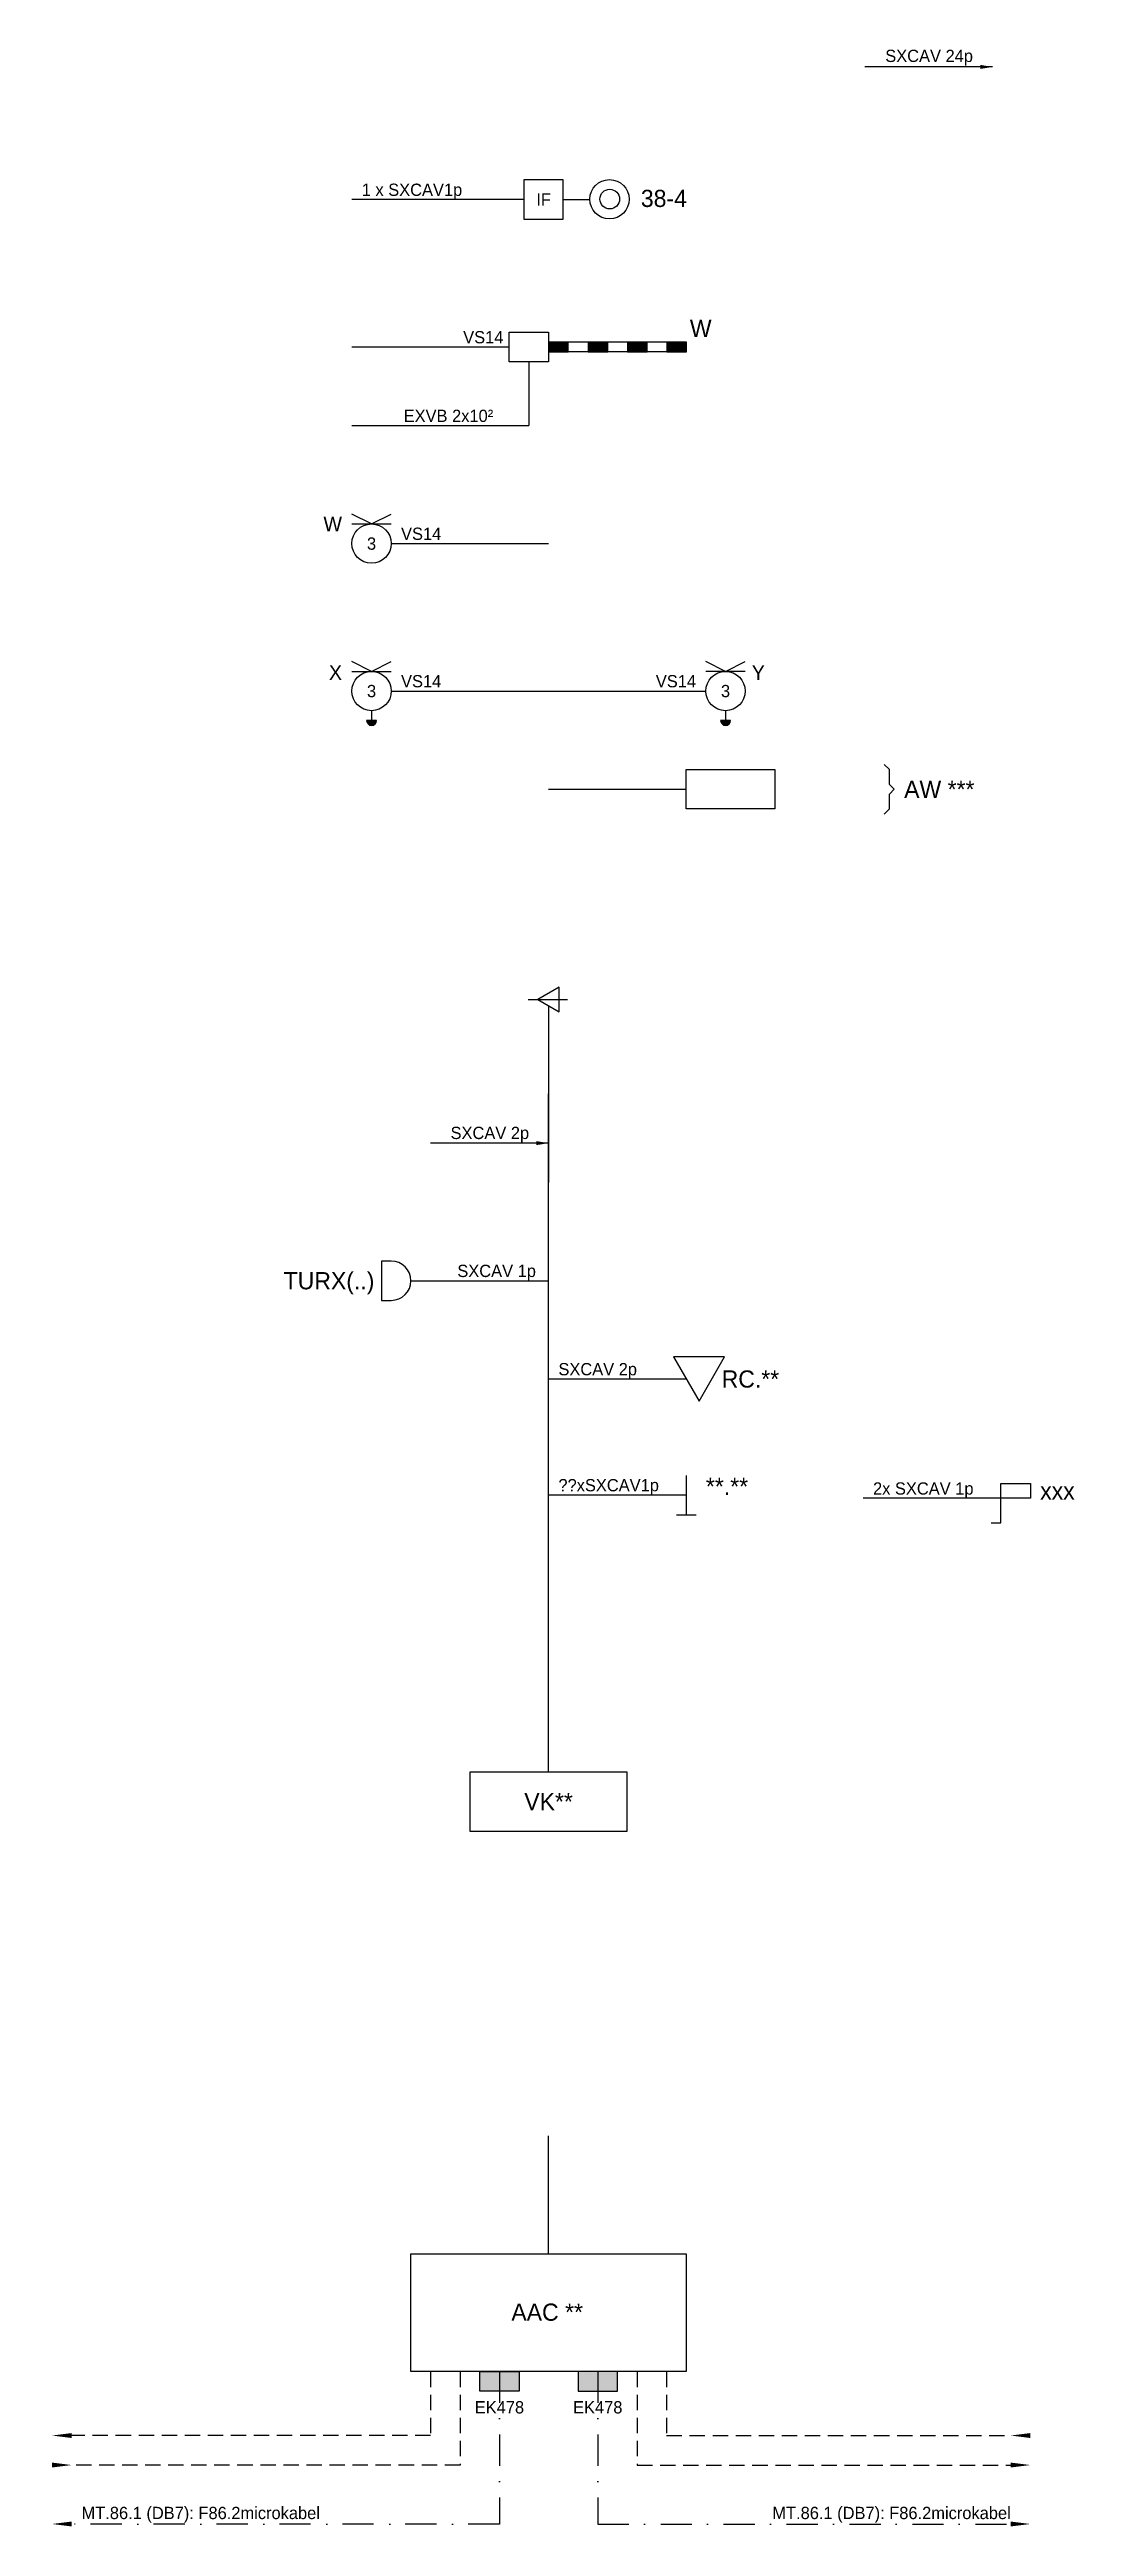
# Model space of a CAD drawing. Header units: millimetres. Extents: x -522 to 423, y -750 to -242.
# Drawn here: x -522 to -313, y -750 to -245 of the extents above; entities that cross this region are included whole.
import ezdxf
from ezdxf.enums import TextEntityAlignment as Align

# ---------------------------------------------------------------- set-up
doc = ezdxf.new("R2010")
doc.units = ezdxf.units.MM
doc.linetypes.add('DASHDOT2', pattern=[12.7, 6.35, -3.175, 0, -3.175])
doc.linetypes.add('HIDDEN2', pattern=[4.6875, 3.125, -1.5625])
doc.styles.add('ISO2_5', font='isoplus', dxfattribs={"height": 2.5})
doc.styles.get("Standard").update_dxf_attribs({"font": 'isoplus.shx'})
doc.dimstyles.new('ISO-25', dxfattribs={"dimtxt": 2.5, "dimasz": 2.5, "dimexe": 1.25, "dimexo": 0.625, "dimtad": 1, "dimtxsty": 'Standard', "dimcen": 2.5, "dimadec": 0, "dimazin": 0, "dimtfac": 1, "dimtmove": 0, "dimatfit": 3, "dimfxl": 1, "dimarcsym": 0})

# ---------------------------------------------------------------- blocks, each defined once
blk = doc.blocks.new('*U193')
at = {"linetype": 'Continuous'}
h = blk.add_hatch(color=2, dxfattribs=at)
h.dxf.hatch_style = 1
h.paths.add_polyline_path([(-14, -24), (-6, -24), (-6, -28), (-14, -28)])
h = blk.add_hatch(color=2, dxfattribs=at)
h.dxf.hatch_style = 1
h.paths.add_polyline_path([(14, -24), (6, -24), (6, -28), (14, -28)])
at = {"color": 2, "linetype": 'Continuous'}
blk.add_line((0, 0), (0, 24), dxfattribs=at)
at = {"color": 1, "linetype": 'HIDDEN2'}
for p, q in [((-24, -24), (-24, -37)), ((-18, -24), (-18, -43)), ((18, -24), (18, -43)), ((24, -24), (24, -37)), ((-24, -37), (-97, -37)), ((24, -37), (94, -37)), ((-18, -43), (-97, -43)), ((18, -43), (94, -43))]:
    blk.add_line(p, q, dxfattribs=at)
at = {"color": 2, "linetype": 'DASHDOT2'}
for p, q in [((-10, -24), (-10, -55)), ((10, -24), (10, -55)), ((-10, -55), (-97, -55)), ((10, -55), (94, -55))]:
    blk.add_line(p, q, dxfattribs=at)
at = {"color": 3}
blk.add_lwpolyline([(-28, 0), (28, 0), (28, -24), (-28, -24)], close=True, dxfattribs=at)
at = {"color": 2, "linetype": 'Continuous'}
for points in [[(-14, -24), (-6, -24), (-6, -28), (-14, -28)], [(14, -24), (6, -24), (6, -28), (14, -28)]]:
    blk.add_lwpolyline(points, close=True, dxfattribs=at)
at = {"color": 1, "linetype": 'HIDDEN2'}
for points in [[(-101, -37, 0, 1, 0), (-97, -37, 1, 1, 0)], [(94, -37, 0, 1, 0), (98, -37, 1, 1, 0)], [(-97, -43, 0, 1, 0), (-101, -43, 1, 1, 0)], [(98, -43, 0, 1, 0), (94, -43, 1, 1, 0)]]:
    blk.add_lwpolyline(points, format="xyseb", dxfattribs=at)
at = {"color": 2, "linetype": 'HIDDEN2'}
for points in [[(-101, -55, 0, 1, 0), (-97, -55, 1, 1, 0)], [(98, -55, 0, 1, 0), (94, -55, 1, 1, 0)]]:
    blk.add_lwpolyline(points, format="xyseb", dxfattribs=at)
at = {"color": 7, "style": 'ISO2_5'}
for p in [(-10, -30), (10, -30)]:
    blk.add_text('EK478', height=2.5, dxfattribs=at).set_placement(p, align=Align.TOP_CENTER)
at = {"linetype": 'Continuous', "flags": 9}
for tag, p in [('KABELSVVDK_RECHTS', (54, 13)), ('KABELSVVDK_LINKS', (-89, 11)), ('KABELGLASVEZEL_RECHTS', (54, 8)), ('KABELGLASVEZEL_LINKS', (-89, 6))]:
    blk.add_attdef(tag, p, '', height=2.5, dxfattribs=at)
at = {"color": 0}
blk.add_attdef('KEET_NAAM', text='', height=3.5, dxfattribs=at).set_placement((-0.29, -11.89), align=Align.MIDDLE)
at = {"linetype": 'Continuous'}
for tag, p in [('VVDKKABEL01NAARLINKS', (-95, -36)), ('VVDKKABEL02VANLINKS', (-95, -42)), ('GLASVEZELLINKS', (-95, -54))]:
    blk.add_attdef(tag, p, '', height=2.5, dxfattribs=at)
for tag, p in [('VVDKKABEL01VANRECHTS', (94, -36)), ('VVDKKABEL02NAARRECHTS', (94, -42)), ('GLASVEZELRECHTS', (94, -54))]:
    blk.add_attdef(tag, text='', height=2.5, dxfattribs=at).set_placement(p, align=Align.RIGHT)
for tag, p in [('KEETNAARLINKS', (-103, -37)), ('KEETVANLINKS', (-103, -43)), ('KEETGLASVEZELLINKS', (-103, -55))]:
    blk.add_attdef(tag, text='', height=2.5, dxfattribs=at).set_placement(p, align=Align.MIDDLE_RIGHT)
for tag, p in [('KEETVANRECHTS', (100, -37)), ('KEETNAARRECHTS', (100, -43)), ('KEETGLASVEZELRECHTS', (100, -55))]:
    blk.add_attdef(tag, text='', height=2.5, dxfattribs=at).set_placement(p, align=Align.MIDDLE_LEFT)
blk = doc.blocks.new('VerdeelKast')
at = {"color": 2, "linetype": 'Continuous'}
blk.add_line((0, 0), (0, 138), dxfattribs=at)
at = {"color": 3, "linetype": 'Continuous'}
blk.add_lwpolyline([(-16, -12), (16, -12), (16, 0), (-16, 0)], close=True, dxfattribs=at)
at = {"color": 0}
blk.add_attdef('VK_NAAM', text='', height=3.5, dxfattribs=at).set_placement((0, -6), align=Align.MIDDLE)
blk = doc.blocks.new('Sein')
at = {"color": 0}
for p, q in [((28, 0), (0, 0)), ((28, 4), (28, -4)), ((26, -4), (30, -4))]:
    blk.add_line(p, q, dxfattribs=at)
blk.add_attdef('AANTAL_KABELS', text='', height=2.5, dxfattribs=at).set_placement((2, 0), align=Align.BOTTOM_LEFT)
blk.add_attdef('SEIN_NAAM', (32, 0), '', height=3.5, dxfattribs=at)
blk = doc.blocks.new('Railcontact')
at = {"color": 0}
blk.add_line((28, 0), (0, 0), dxfattribs=at)
blk.add_lwpolyline([(30.6, -4.5), (35.79, 4.5), (25.4, 4.5)], close=True, dxfattribs=at)
blk.add_text('SXCAV 2p', height=2.5, dxfattribs=at).set_placement((2, 0), align=Align.BOTTOM_LEFT)
blk.add_attdef('NAAM_RAILCONTACT', text='', height=3.5, dxfattribs=at).set_placement((35.2, 0), align=Align.MIDDLE_LEFT)
blk = doc.blocks.new('*U196')
at = {"color": 0}
blk.add_line((-28, 0), (0, 0), dxfattribs=at)
blk.add_lwpolyline([(-34, 4), (-34, -4), (-32, -4, 1), (-32, 4)], format="xyb", close=True, dxfattribs=at)
blk.add_text('SXCAV 1p', height=2.5, dxfattribs=at).set_placement((-18.56, 0), align=Align.BOTTOM_LEFT)
blk.add_attdef('NAAM_TFSK', text='', height=3.5, dxfattribs=at).set_placement((-53.89, 0), align=Align.MIDDLE_LEFT)
blk = doc.blocks.new('Wissel')
at = {"color": 0}
blk.add_line((0, 0), (28, 0), dxfattribs=at)
blk.add_lwpolyline([(28, 4), (46, 4), (46, -4), (28, -4)], close=True, dxfattribs=at)
blk.add_attdef('KABEL', (2, 0.83), '', height=2.5, dxfattribs=at)
blk.add_attdef('AWONDERDEEL', text='', height=2.5, dxfattribs=at).set_placement((37, 0), align=Align.MIDDLE_CENTER)
blk = doc.blocks.new('WegLichtsein_X-Y')
at = {"linetype": 'Continuous'}
h = blk.add_hatch(color=256, dxfattribs=at)
h.dxf.hatch_style = 1
edge = h.paths.add_edge_path()
edge.add_line((-35, -6), (-37, -6))
edge.add_arc((-36, -6), 1, 180, 360)
h = blk.add_hatch(color=256, dxfattribs=at)
h.dxf.hatch_style = 1
edge = h.paths.add_edge_path()
edge.add_line((37, -6), (35, -6))
edge.add_arc((36, -6), 1, 180, 360)
at = {"color": 0}
for p, q in [((-36, 4), (-40, 6)), ((-36, 4), (-32, 6)), ((36, 4), (32, 6)), ((36, 4), (40, 6)), ((-40, 4), (-32, 4)), ((-32, 0), (32, 0)), ((40, 4), (32, 4)), ((-36, -4), (-36, -6)), ((36, -4), (36, -6))]:
    blk.add_line(p, q, dxfattribs=at)
for points in [[(-35, -6), (-37, -6, 1)], [(37, -6), (35, -6, 1)]]:
    blk.add_lwpolyline(points, format="xyb", close=True, dxfattribs=at)
for centre in [(-36, 0), (36, 0)]:
    blk.add_circle(centre, 4, dxfattribs=at)
for s, p in [('X', (-42, 2.25)), ('Y', (44, 2.25))]:
    blk.add_text(s, height=3, dxfattribs=at).set_placement(p, align=Align.RIGHT)
for p in [(-36, 0), (36, 0)]:
    blk.add_text('3', height=2.5, dxfattribs=at).set_placement(p, align=Align.MIDDLE)
blk.add_attdef('KABEL_X', text='', height=2.5).set_placement((-30, 0), align=Align.BOTTOM_LEFT)
blk.add_attdef('KABEL_Y', text='', height=2.5).set_placement((30, 0), align=Align.BOTTOM_RIGHT)
blk = doc.blocks.new('*U179')
at = {"color": 0}
for p, q in [((-36, 4), (-40, 6)), ((-36, 4), (-32, 6)), ((-40, 4), (-32, 4)), ((-32, 0), (0, 0))]:
    blk.add_line(p, q, dxfattribs=at)
blk.add_circle((-36, 0), 4, dxfattribs=at)
blk.add_text('3', height=2.5, dxfattribs=at).set_placement((-36, 0), align=Align.MIDDLE)
blk.add_attdef('NAAM_WLS', text='', height=3, dxfattribs=at).set_placement((-42, 4), align=Align.MIDDLE_RIGHT)
blk.add_attdef('KABEL', text='', height=2.5, dxfattribs=at).set_placement((-30, 0), align=Align.BOTTOM_LEFT)
blk = doc.blocks.new('*U180')
at = {"color": 0}
for p, q in [((32, 0), (0, 0)), ((68, 1), (40, 1)), ((40.02, -0.97), (42, 1)), ((40.02, -0.83), (41.86, 1)), ((40.02, -0.69), (41.71, 1)), ((40.02, -0.55), (41.57, 1)), ((40.02, -0.41), (41.43, 1)), ((40.02, -0.27), (41.29, 1)), ((40.02, -0.12), (41.15, 1)), ((40.02, 0.02), (41.01, 1)), ((40.02, 0.16), (40.87, 1)), ((40.02, 0.3), (40.72, 1)), ((40.02, 0.44), (40.58, 1)), ((40.02, 0.58), (40.44, 1)), ((40.02, 0.72), (40.3, 1)), ((40.02, 0.87), (40.16, 1)), ((41.89, -1), (40.02, 0.86)), ((41.74, -1), (40.02, 0.72)), ((41.6, -1), (40.02, 0.58)), ((41.46, -1), (40.02, 0.44)), ((41.32, -1), (40.02, 0.3)), ((41.18, -1), (40.02, 0.15)), ((41.04, -1), (40.02, 0.01)), ((42.03, -1), (40.03, 1)), ((40.14, -1), (42.14, 1)), ((42.17, -1), (40.17, 1)), ((40.28, -1), (42.28, 1)), ((42.31, -1), (40.31, 1)), ((40.42, -1), (42.42, 1)), ((42.45, -1), (40.45, 1)), ((40.56, -1), (42.56, 1)), ((42.59, -1), (40.59, 1)), ((40.7, -1), (42.7, 1)), ((42.73, -1), (40.73, 1)), ((40.85, -1), (42.85, 1)), ((42.88, -1), (40.88, 1)), ((40.99, -1), (42.99, 1)), ((43.02, -1), (41.02, 1)), ((41.13, -1), (43.13, 1)), ((43.16, -1), (41.16, 1)), ((41.27, -1), (43.27, 1)), ((43.3, -1), (41.3, 1)), ((41.41, -1), (43.41, 1)), ((43.44, -1), (41.44, 1)), ((41.55, -1), (43.55, 1)), ((43.58, -1), (41.58, 1)), ((41.69, -1), (43.69, 1)), ((43.72, -1), (41.72, 1)), ((41.84, -1), (43.84, 1)), ((43.87, -1), (41.87, 1)), ((41.98, -1), (43.98, 1)), ((44.01, -1), (42.01, 1)), ((42.12, -1), (44.02, 0.91)), ((44.02, -0.88), (42.15, 1)), ((42.26, -1), (44.02, 0.76)), ((44.02, -0.73), (42.29, 1)), ((42.4, -1), (44.02, 0.62)), ((44.02, -0.59), (42.43, 1)), ((42.54, -1), (44.02, 0.48)), ((44.02, -0.45), (42.57, 1)), ((42.68, -1), (44.02, 0.34)), ((44.02, -0.31), (42.71, 1)), ((42.83, -1), (44.02, 0.2)), ((44.02, -0.17), (42.86, 1)), ((42.97, -1), (44.02, 0.06)), ((44.02, -0.03), (43, 1)), ((44.02, 0.11), (43.14, 1)), ((44.02, 0.26), (43.28, 1)), ((44.02, 0.4), (43.42, 1)), ((44.02, 0.54), (43.56, 1)), ((44.02, 0.68), (43.7, 1)), ((44.02, 0.82), (43.85, 1)), ((44.02, 0.96), (43.99, 1)), ((50.05, -1), (48.05, 1)), ((48.05, -0.97), (50.02, 1)), ((48.05, -0.83), (49.88, 1)), ((48.05, -0.69), (49.74, 1)), ((48.05, -0.55), (49.6, 1)), ((48.05, -0.41), (49.45, 1)), ((48.05, -0.27), (49.31, 1)), ((48.05, -0.12), (49.17, 1)), ((48.05, 0.02), (49.03, 1)), ((48.05, 0.16), (48.89, 1)), ((48.05, 0.3), (48.75, 1)), ((48.05, 0.44), (48.61, 1)), ((48.05, 0.58), (48.46, 1)), ((48.05, 0.72), (48.32, 1)), ((48.05, 0.87), (48.18, 1)), ((49.91, -1), (48.05, 0.86)), ((49.77, -1), (48.05, 0.72)), ((49.63, -1), (48.05, 0.58)), ((49.48, -1), (48.05, 0.44)), ((49.34, -1), (48.05, 0.3)), ((49.2, -1), (48.05, 0.15)), ((49.06, -1), (48.05, 0.01)), ((48.16, -1), (50.16, 1)), ((50.19, -1), (48.19, 1)), ((48.3, -1), (50.3, 1)), ((50.33, -1), (48.33, 1)), ((48.44, -1), (50.44, 1)), ((50.47, -1), (48.47, 1)), ((48.59, -1), (50.59, 1)), ((50.62, -1), (48.62, 1)), ((48.73, -1), (50.73, 1)), ((50.76, -1), (48.76, 1)), ((48.87, -1), (50.87, 1)), ((50.9, -1), (48.9, 1)), ((49.01, -1), (51.01, 1)), ((51.04, -1), (49.04, 1)), ((49.15, -1), (51.15, 1)), ((51.18, -1), (49.18, 1)), ((49.29, -1), (51.29, 1)), ((51.32, -1), (49.32, 1)), ((49.43, -1), (51.43, 1)), ((51.46, -1), (49.46, 1)), ((49.58, -1), (51.58, 1)), ((51.61, -1), (49.61, 1)), ((49.72, -1), (51.72, 1)), ((51.75, -1), (49.75, 1)), ((49.86, -1), (51.86, 1)), ((51.89, -1), (49.89, 1)), ((50, -1), (52, 1)), ((52.03, -1), (50.03, 1)), ((50.14, -1), (52.05, 0.91)), ((52.05, -0.88), (50.17, 1)), ((50.28, -1), (52.05, 0.76)), ((52.05, -0.73), (50.31, 1)), ((50.42, -1), (52.05, 0.62)), ((52.05, -0.59), (50.45, 1)), ((50.57, -1), (52.05, 0.48)), ((52.05, -0.45), (50.6, 1)), ((50.71, -1), (52.05, 0.34)), ((52.05, -0.31), (50.74, 1)), ((50.85, -1), (52.05, 0.2)), ((52.05, -0.17), (50.88, 1)), ((50.99, -1), (52.05, 0.06)), ((52.05, -0.03), (51.02, 1)), ((52.05, 0.11), (51.16, 1)), ((52.05, 0.26), (51.3, 1)), ((52.05, 0.4), (51.44, 1)), ((52.05, 0.54), (51.59, 1)), ((52.05, 0.68), (51.73, 1)), ((52.05, 0.82), (51.87, 1)), ((52.05, 0.96), (52.01, 1)), ((58.05, -1), (56.05, 1)), ((56.05, -0.97), (58.02, 1)), ((56.05, -0.83), (57.88, 1)), ((56.05, -0.69), (57.74, 1)), ((56.05, -0.55), (57.6, 1)), ((56.05, -0.41), (57.45, 1)), ((56.05, -0.27), (57.31, 1)), ((56.05, -0.12), (57.17, 1)), ((56.05, 0.02), (57.03, 1)), ((56.05, 0.16), (56.89, 1)), ((56.05, 0.3), (56.75, 1)), ((56.05, 0.44), (56.61, 1)), ((56.05, 0.58), (56.46, 1)), ((56.05, 0.72), (56.32, 1)), ((56.05, 0.87), (56.18, 1)), ((57.91, -1), (56.05, 0.86)), ((57.77, -1), (56.05, 0.72)), ((57.63, -1), (56.05, 0.58)), ((57.48, -1), (56.05, 0.44)), ((57.34, -1), (56.05, 0.3)), ((57.2, -1), (56.05, 0.15)), ((57.06, -1), (56.05, 0.01)), ((56.16, -1), (58.16, 1)), ((58.19, -1), (56.19, 1)), ((56.3, -1), (58.3, 1)), ((58.33, -1), (56.33, 1)), ((56.44, -1), (58.44, 1)), ((58.47, -1), (56.47, 1)), ((56.59, -1), (58.59, 1)), ((58.62, -1), (56.62, 1)), ((56.73, -1), (58.73, 1)), ((58.76, -1), (56.76, 1)), ((56.87, -1), (58.87, 1)), ((58.9, -1), (56.9, 1)), ((57.01, -1), (59.01, 1)), ((59.04, -1), (57.04, 1)), ((57.15, -1), (59.15, 1)), ((59.18, -1), (57.18, 1)), ((57.29, -1), (59.29, 1)), ((59.32, -1), (57.32, 1)), ((57.43, -1), (59.43, 1)), ((59.46, -1), (57.46, 1)), ((57.58, -1), (59.58, 1)), ((59.61, -1), (57.61, 1)), ((57.72, -1), (59.72, 1)), ((59.75, -1), (57.75, 1)), ((57.86, -1), (59.86, 1)), ((59.89, -1), (57.89, 1)), ((58, -1), (60, 1)), ((60.03, -1), (58.03, 1)), ((58.14, -1), (60.05, 0.91)), ((60.05, -0.88), (58.17, 1)), ((58.28, -1), (60.05, 0.76)), ((60.05, -0.73), (58.31, 1)), ((58.42, -1), (60.05, 0.62)), ((60.05, -0.59), (58.45, 1)), ((58.57, -1), (60.05, 0.48)), ((60.05, -0.45), (58.6, 1)), ((58.71, -1), (60.05, 0.34)), ((60.05, -0.31), (58.74, 1)), ((58.85, -1), (60.05, 0.2)), ((60.05, -0.17), (58.88, 1)), ((58.99, -1), (60.05, 0.06)), ((60.05, -0.03), (59.02, 1)), ((60.05, 0.11), (59.16, 1)), ((60.05, 0.26), (59.3, 1)), ((60.05, 0.4), (59.44, 1)), ((60.05, 0.54), (59.59, 1)), ((60.05, 0.68), (59.73, 1)), ((60.05, 0.82), (59.87, 1)), ((60.05, 0.96), (60.01, 1)), ((66.05, -1), (64.05, 1)), ((64.05, -0.97), (66.02, 1)), ((64.05, -0.83), (65.88, 1)), ((64.05, -0.69), (65.74, 1)), ((64.05, -0.55), (65.6, 1)), ((64.05, -0.41), (65.45, 1)), ((64.05, -0.27), (65.31, 1)), ((64.05, -0.12), (65.17, 1)), ((64.05, 0.02), (65.03, 1)), ((64.05, 0.16), (64.89, 1)), ((64.05, 0.3), (64.75, 1)), ((64.05, 0.44), (64.61, 1)), ((64.05, 0.58), (64.46, 1)), ((64.05, 0.72), (64.32, 1)), ((64.05, 0.87), (64.18, 1)), ((65.91, -1), (64.05, 0.86)), ((65.77, -1), (64.05, 0.72)), ((65.63, -1), (64.05, 0.58)), ((65.48, -1), (64.05, 0.44)), ((65.34, -1), (64.05, 0.3)), ((65.2, -1), (64.05, 0.15)), ((65.06, -1), (64.05, 0.01)), ((64.16, -1), (66.16, 1)), ((66.19, -1), (64.19, 1)), ((64.3, -1), (66.3, 1)), ((66.33, -1), (64.33, 1)), ((64.44, -1), (66.44, 1)), ((66.47, -1), (64.47, 1)), ((64.59, -1), (66.59, 1)), ((66.62, -1), (64.62, 1)), ((64.73, -1), (66.73, 1)), ((66.76, -1), (64.76, 1)), ((64.87, -1), (66.87, 1)), ((66.9, -1), (64.9, 1)), ((65.01, -1), (67.01, 1)), ((67.04, -1), (65.04, 1)), ((65.15, -1), (67.15, 1)), ((67.18, -1), (65.18, 1)), ((65.29, -1), (67.29, 1)), ((67.32, -1), (65.32, 1)), ((65.43, -1), (67.43, 1)), ((67.46, -1), (65.46, 1)), ((65.58, -1), (67.58, 1)), ((67.61, -1), (65.61, 1)), ((65.72, -1), (67.72, 1)), ((67.75, -1), (65.75, 1)), ((65.86, -1), (67.86, 1)), ((67.89, -1), (65.89, 1)), ((66, -1), (68, 1)), ((68.03, -1), (66.03, 1)), ((66.14, -1), (68.05, 0.91)), ((68.05, -0.88), (66.17, 1)), ((66.28, -1), (68.05, 0.76)), ((68.05, -0.73), (66.31, 1)), ((66.42, -1), (68.05, 0.62)), ((68.05, -0.59), (66.45, 1)), ((66.57, -1), (68.05, 0.48)), ((68.05, -0.45), (66.6, 1)), ((66.71, -1), (68.05, 0.34)), ((68.05, -0.31), (66.74, 1)), ((66.85, -1), (68.05, 0.2)), ((68.05, -0.17), (66.88, 1)), ((66.99, -1), (68.05, 0.06)), ((68.05, -0.03), (67.02, 1)), ((68.05, 0.11), (67.16, 1)), ((68.05, 0.26), (67.3, 1)), ((68.05, 0.4), (67.44, 1)), ((68.05, 0.54), (67.59, 1)), ((68.05, 0.68), (67.73, 1)), ((68.05, 0.82), (67.87, 1)), ((68, 1), (68, -1)), ((68.05, 0.96), (68.01, 1)), ((68, -1), (40, -1)), ((40.9, -1), (40.02, -0.13)), ((40.75, -1), (40.02, -0.27)), ((40.61, -1), (40.02, -0.41)), ((40.47, -1), (40.02, -0.55)), ((40.33, -1), (40.02, -0.69)), ((40.19, -1), (40.02, -0.84)), ((40.05, -1), (40.02, -0.98)), ((43.11, -1), (44.02, -0.08)), ((43.25, -1), (44.02, -0.23)), ((43.39, -1), (44.02, -0.37)), ((43.53, -1), (44.02, -0.51)), ((43.67, -1), (44.02, -0.65)), ((43.82, -1), (44.02, -0.79)), ((43.96, -1), (44.02, -0.93)), ((48.92, -1), (48.05, -0.13)), ((48.78, -1), (48.05, -0.27)), ((48.64, -1), (48.05, -0.41)), ((48.49, -1), (48.05, -0.55)), ((48.35, -1), (48.05, -0.69)), ((48.21, -1), (48.05, -0.84)), ((48.07, -1), (48.05, -0.98)), ((51.13, -1), (52.05, -0.08)), ((51.27, -1), (52.05, -0.23)), ((51.41, -1), (52.05, -0.37)), ((51.56, -1), (52.05, -0.51)), ((51.7, -1), (52.05, -0.65)), ((51.84, -1), (52.05, -0.79)), ((51.98, -1), (52.05, -0.93)), ((56.92, -1), (56.05, -0.13)), ((56.78, -1), (56.05, -0.27)), ((56.64, -1), (56.05, -0.41)), ((56.49, -1), (56.05, -0.55)), ((56.35, -1), (56.05, -0.69)), ((56.21, -1), (56.05, -0.84)), ((56.07, -1), (56.05, -0.98)), ((59.13, -1), (60.05, -0.08)), ((59.27, -1), (60.05, -0.23)), ((59.41, -1), (60.05, -0.37)), ((59.56, -1), (60.05, -0.51)), ((59.7, -1), (60.05, -0.65)), ((59.84, -1), (60.05, -0.79)), ((59.98, -1), (60.05, -0.93)), ((64.92, -1), (64.05, -0.13)), ((64.78, -1), (64.05, -0.27)), ((64.64, -1), (64.05, -0.41)), ((64.49, -1), (64.05, -0.55)), ((64.35, -1), (64.05, -0.69)), ((64.21, -1), (64.05, -0.84)), ((64.07, -1), (64.05, -0.98)), ((67.13, -1), (68.05, -0.08)), ((67.27, -1), (68.05, -0.23)), ((67.41, -1), (68.05, -0.37)), ((67.56, -1), (68.05, -0.51)), ((67.7, -1), (68.05, -0.65)), ((67.84, -1), (68.05, -0.79)), ((67.98, -1), (68.05, -0.93))]:
    blk.add_line(p, q, dxfattribs=at)
at = {"color": 0, "linetype": 'Continuous'}
for p in [(36, -3), (0, -16)]:
    blk.add_line(p, (36, -16), dxfattribs=at)
at = {"color": 0}
blk.add_lwpolyline([(40, -3), (32, -3), (32, 3), (40, 3)], close=True, dxfattribs=at)
for points in [[(44.02, 1), (40.02, 1), (40.02, -1), (44.02, -1), (44.02, 1)], [(52.05, 1), (48.05, 1), (48.05, -1), (52.05, -1), (52.05, 1)], [(60.05, 1), (56.05, 1), (56.05, -1), (60.05, -1), (60.05, 1)], [(68.05, 1), (64.05, 1), (64.05, -1), (68.05, -1), (68.05, 1)]]:
    blk.add_lwpolyline(points, dxfattribs=at)
blk.add_attdef('SLAGBOOM', text='', height=3.5).set_placement((73.16, 1), align=Align.BOTTOM_RIGHT)
for tag, p in [('KABEL_SLB', (22.64, 0)), ('Motor_SLB', (10.53, -16))]:
    blk.add_attdef(tag, text='', height=2.5, dxfattribs=at).set_placement(p, align=Align.BOTTOM_LEFT)
blk = doc.blocks.new('*U181')
at = {"color": 0}
for p, q in [((35, 0), (0, 0)), ((43, 0), (48.37, 0))]:
    blk.add_line(p, q, dxfattribs=at)
blk.add_lwpolyline([(43, -4), (43, 4), (35, 4), (35, -4)], close=True, dxfattribs=at)
for centre, radius in [((52.4, 0.07), 4), ((52.46, 0.1), 2)]:
    blk.add_circle(centre, radius, dxfattribs=at)
blk.add_text('1 x SXCAV1p', height=2.5, dxfattribs=at).set_placement((2, 0), align=Align.BOTTOM_LEFT)
blk.add_text('IF', height=2.503, dxfattribs=at).set_placement((39, 0), align=Align.MIDDLE_CENTER)
at = {"color": 0, "lineweight": -2}
blk.add_attdef('NAAM_ASS', (58.78, -1.5), '', height=3.5, dxfattribs=at)
blk = doc.blocks.new('VereenvoudigdStopsein')
at = {"color": 0}
blk.add_line((28, 0), (0, 0), dxfattribs=at)
at = {"color": 0, "linetype": 'Continuous'}
blk.add_lwpolyline([(26, -5), (28, -5), (28, 3), (34, 3), (34, 0), (28, 0)], dxfattribs=at)
blk.add_text('2x SXCAV 1p', height=2.5, dxfattribs=at).set_placement((2, 0), align=Align.BOTTOM_LEFT)
blk.add_attdef('SEIN_NAAM', text='', height=3.5).set_placement((36, 1.5), align=Align.MIDDLE_LEFT)
blk = doc.blocks.new('*U182')
at = {"color": 0, "linetype": 'Continuous'}
for p, q in [((0, 4), (-1.06, 5.06)), ((0, 1), (0, 4)), ((1, 0), (0, 1)), ((0, -1), (1, 0)), ((-1.06, -5.06), (0, -4)), ((0, -4), (0, -1))]:
    blk.add_line(p, q, dxfattribs=at)
at = {"color": 0}
blk.add_attdef('WISSEL_NAAM', text='', height=3.5, dxfattribs=at).set_placement((3, 0), align=Align.MIDDLE_LEFT)
blk = doc.blocks.new('Baken')
at = {"color": 0}
for p, q in [((-4.17, 37.25), (3.83, 37.25)), ((0, 36), (0, 0))]:
    blk.add_line(p, q, dxfattribs=at)
at = {"color": 7}
blk.add_lwpolyline([(2.17, 34.75), (2.17, 39.75), (-2.17, 37.25)], close=True, dxfattribs=at)
at = {"color": 0}
blk.add_text('SXCAV 2p', height=2.5, dxfattribs=at).set_placement((-3.95, 8.83), align=Align.RIGHT)
blk.add_attdef('TYPEBAKEN', (4, 40), '', height=2.5, dxfattribs=at)
at = {"color": 0, "linetype": 'Continuous'}
blk.add_leader([(0, 8), (-24, 8)], dimstyle='ISO-25', override={"dimgap": 0.625, "dimtad": 0, "dimzin": 0}, dxfattribs=at)
blk = doc.blocks.new('KabelAanduider')
at = {"linetype": 'Continuous'}
blk.add_attdef('TYPE', text='', height=2.5, dxfattribs=at).set_placement((-4, 1), align=Align.RIGHT)
blk.add_leader([(0, 0), (-26, 0)], dimstyle='ISO-25', override={"dimgap": 0.625, "dimtad": 0, "dimzin": 0}, dxfattribs=at)

msp = doc.modelspace()

# ---------------------------------------------------------------- block references
at = {"linetype": 'Continuous'}
msp.add_blockref('KabelAanduider', (-330, -249), dxfattribs=at).add_auto_attribs({'TYPE': 'SXCAV 24p'})
at = {"linetype": 'Continuous', "lineweight": -2}
msp.add_blockref('*U181', (-460.33, -276), dxfattribs=at).add_auto_attribs({'NAAM_ASS': '38-4'})
for name, p, values in [('*U180', (-460.33, -306), {'KABEL_SLB': 'VS14', 'Motor_SLB': 'EXVB 2x10²', 'SLAGBOOM': 'W'}), ('*U179', (-420.33, -346), {'NAAM_WLS': 'W', 'KABEL': 'VS14'}), ('WegLichtsein_X-Y', (-420.33, -376), {'KABEL_X': 'VS14', 'KABEL_Y': 'VS14'}), ('*U182', (-351, -396), {'WISSEL_NAAM': 'AW ***'}), ('VerdeelKast', (-420.32, -596), {'VK_NAAM': 'VK**'}), ('*U196', (-420.32, -496), {'NAAM_TFSK': 'TURX(..)'}), ('Railcontact', (-420.32, -516), {'NAAM_RAILCONTACT': 'RC.**'}), ('Sein', (-420.32, -539.61), {'SEIN_NAAM': '**.**', 'AANTAL_KABELS': '??xSXCAV1p'}), ('VereenvoudigdStopsein', (-356.33, -540.28), {'SEIN_NAAM': 'xxx'}), ('*U193', (-420.32, -694), {'KEET_NAAM': 'AAC **', 'GLASVEZELLINKS': 'MT.86.1 (DB7): F86.2microkabel', 'GLASVEZELRECHTS': 'MT.86.1 (DB7): F86.2microkabel'})]:
    msp.add_blockref(name, p).add_auto_attribs(values)
for name, p in [('Wissel', (-420.33, -396)), ('Baken', (-420.33, -476))]:
    msp.add_blockref(name, p)

doc.saveas('drawing.dxf')
